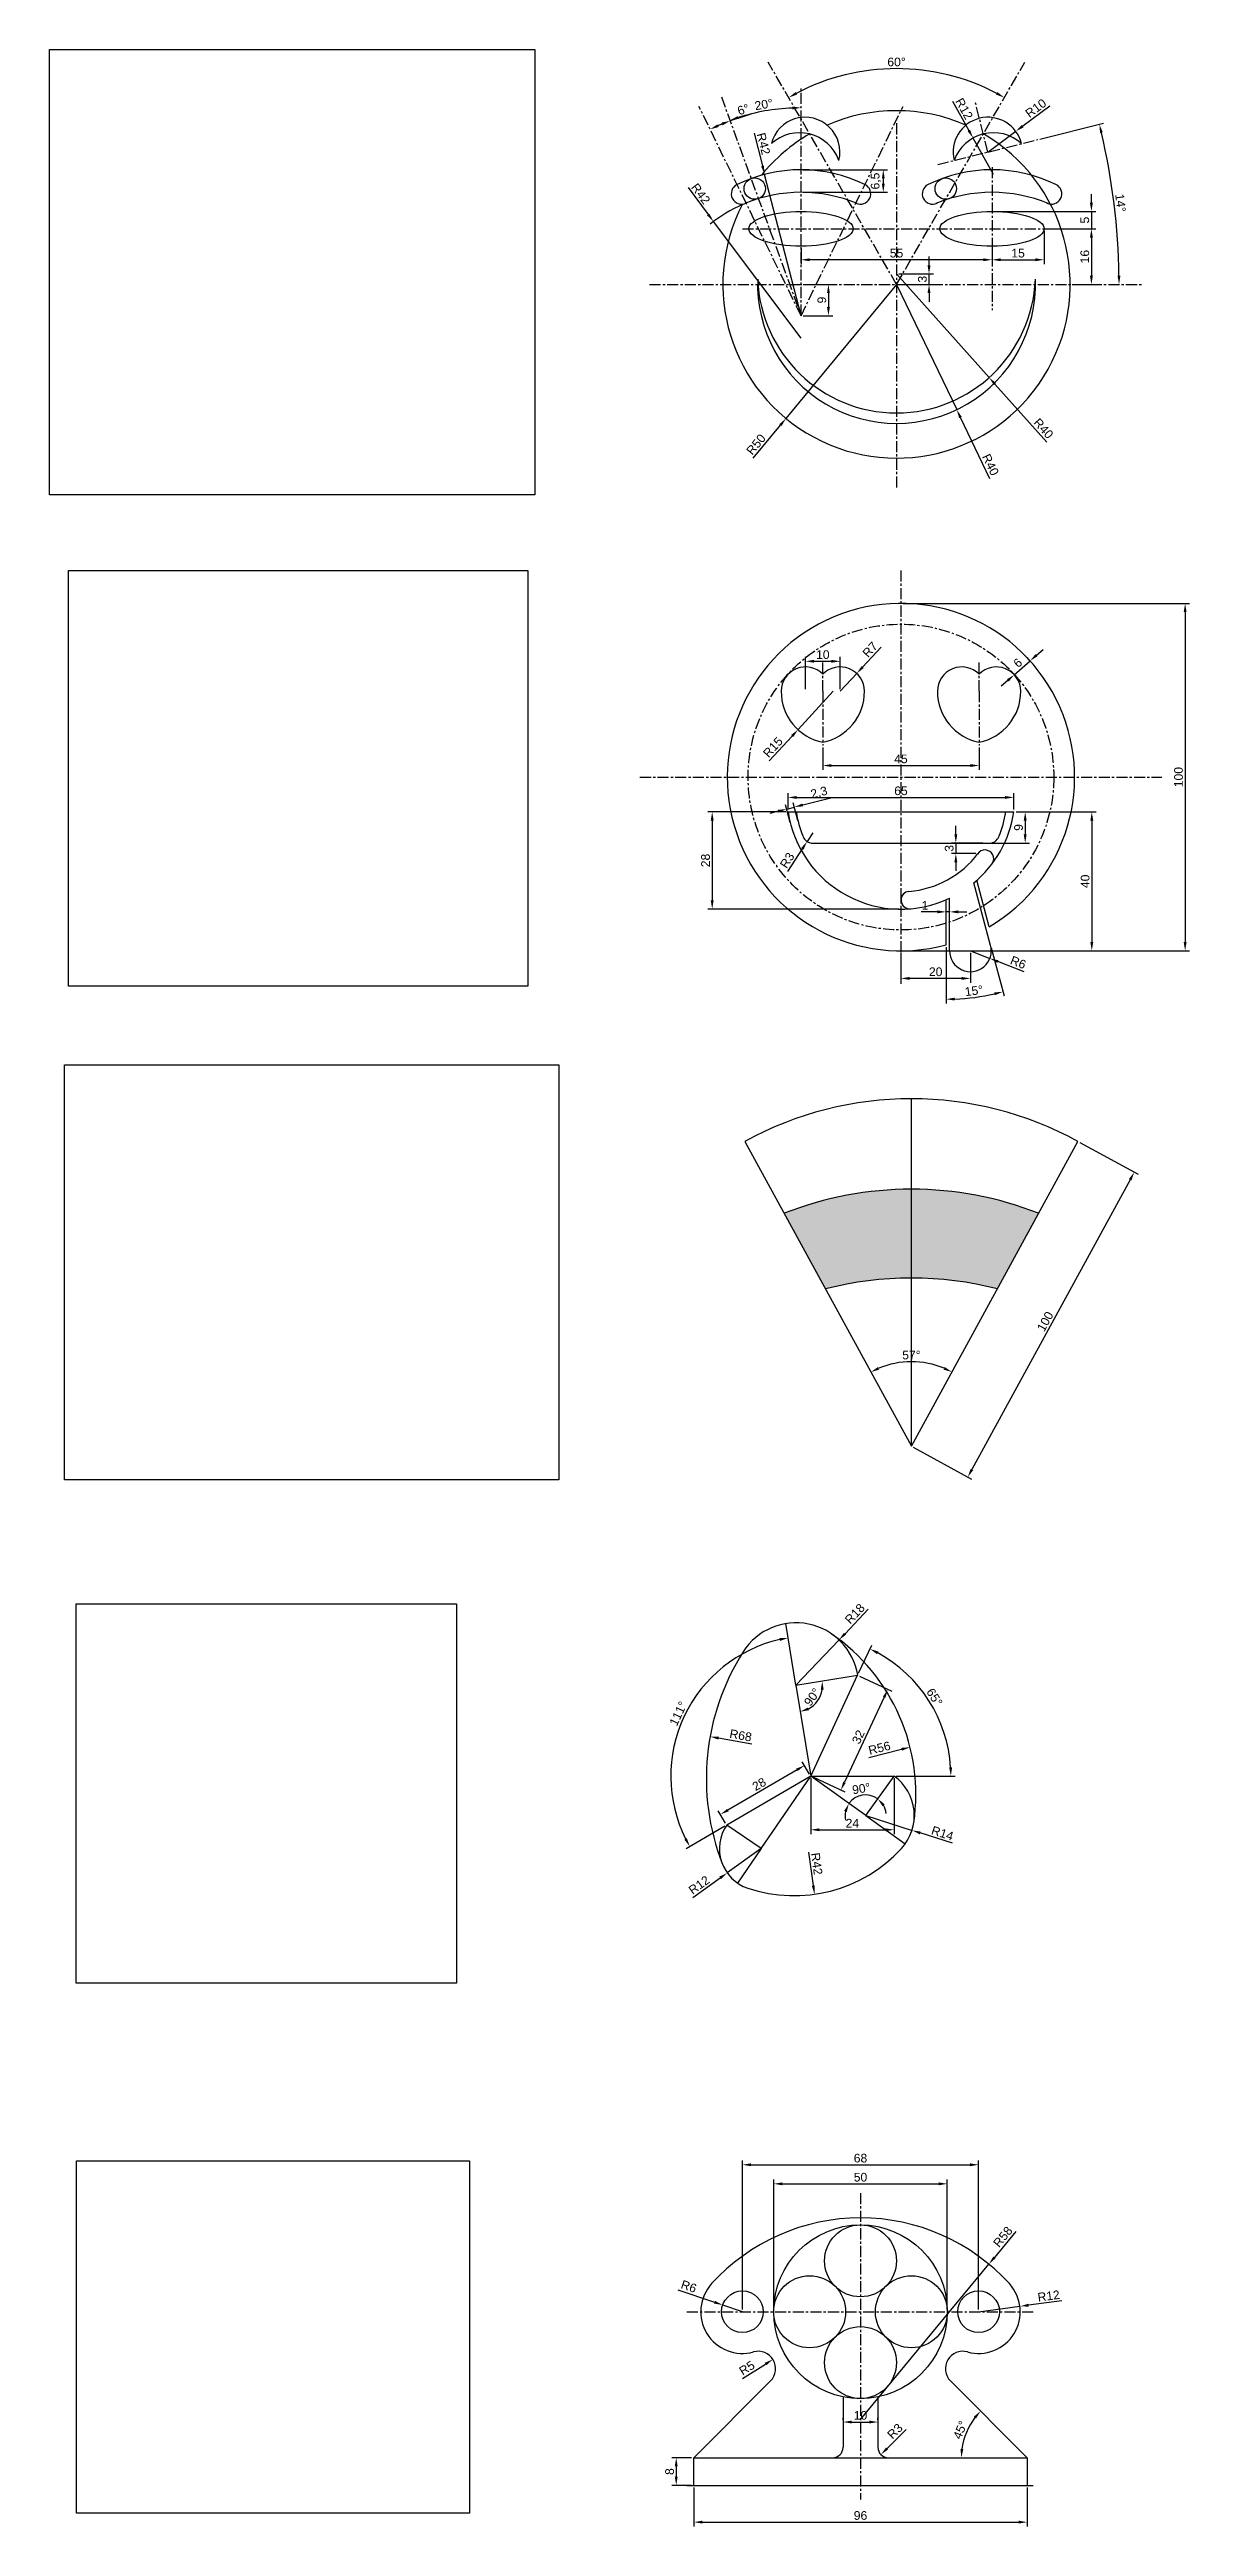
# Model space of a CAD drawing. Header units: millimetres. Extents: x 4 to 856, y 8 to 2347.
# Drawn here: x 12 to 340, y 1634 to 2347 of the extents above; entities that cross this region are included whole.
import ezdxf

# ---------------------------------------------------------------- set-up
doc = ezdxf.new("R2010")
doc.units = ezdxf.units.MM
doc.header["$LTSCALE"] = 0.5
doc.header["$PDSIZE"] = -10
doc.linetypes.add('CENTER', pattern=[50.8, 31.75, -6.35, 6.35, -6.35])
doc.layers.add('中心线', color=1, linetype='CENTER')
doc.layers.add('尺寸线', color=5, linetype='Continuous')
doc.layers.add('可见的轮廓线', color=3, linetype='Continuous', lineweight=30)
doc.styles.get("Standard").update_dxf_attribs({"font": 'arial.ttf'})
doc.dimstyles.new('ISO-25', dxfattribs={"dimtxt": 2.5, "dimasz": 2.5, "dimexe": 1.25, "dimexo": 0.625, "dimtad": 1, "dimdec": 1, "dimtxsty": 'Standard', "dimcen": 2.5, "dimadec": 0, "dimazin": 0, "dimtfac": 1, "dimtdec": 1, "dimtmove": 0, "dimatfit": 3, "dimfxl": 1, "dimarcsym": 0})
picture_1 = doc.add_image_def('image9.jpeg', size_in_pixel=(423, 379))
picture_2 = doc.add_image_def('image10.jpg', size_in_pixel=(608, 606))
picture_3 = doc.add_image_def('image11.jpg', size_in_pixel=(841, 706))
picture_4 = doc.add_image_def('image12.png', size_in_pixel=(892, 807))
picture_5 = doc.add_image_def('image13.png', size_in_pixel=(543, 498))

msp = doc.modelspace()

# ---------------------------------------------------------------- blocks, each defined once
blk = doc.blocks.new('*D149')
at = {"layer": 'Defpoints', "color": 0, "ltscale": 0.2, "transparency": 16777216}
for p in [(279.37, 1738.2), (211.37, 1695.9), (279.37, 1695.9)]:
    blk.add_point(p, dxfattribs=at)
at = {"layer": '尺寸线', "color": 0, "lineweight": -2, "ltscale": 0.2, "transparency": 16777216}
for p, q in [((211.37, 1696.53), (211.37, 1739.45)), ((279.37, 1696.53), (279.37, 1739.45)), ((213.87, 1738.2), (276.87, 1738.2))]:
    blk.add_line(p, q, dxfattribs=at)
at = {"layer": '尺寸线', "color": 0, "ltscale": 0.2, "transparency": 16777216}
for points in [[(213.87, 1738.61), (213.87, 1737.78), (211.37, 1738.2)], [(276.87, 1738.61), (276.87, 1737.78), (279.37, 1738.2)]]:
    blk.add_solid(points, dxfattribs=at)
at = {"layer": '尺寸线', "color": 0, "ltscale": 0.2, "transparency": 16777216, "insert": (245.37, 1740.1), "char_height": 2.5, "attachment_point": 5}
blk.add_mtext('68', dxfattribs=at)
blk = doc.blocks.new('*D150')
at = {"layer": 'Defpoints', "color": 0, "ltscale": 0.2, "transparency": 16777216}
for p in [(270.37, 1732.71), (220.37, 1695.9), (270.37, 1695.9)]:
    blk.add_point(p, dxfattribs=at)
at = {"layer": '尺寸线', "color": 0, "lineweight": -2, "ltscale": 0.2, "transparency": 16777216}
for p, q in [((220.37, 1696.53), (220.37, 1733.96)), ((222.87, 1732.71), (267.87, 1732.71)), ((270.37, 1696.53), (270.37, 1733.96))]:
    blk.add_line(p, q, dxfattribs=at)
at = {"layer": '尺寸线', "color": 0, "ltscale": 0.2, "transparency": 16777216}
for points in [[(222.87, 1733.13), (222.87, 1732.3), (220.37, 1732.71)], [(267.87, 1733.13), (267.87, 1732.3), (270.37, 1732.71)]]:
    blk.add_solid(points, dxfattribs=at)
at = {"layer": '尺寸线', "color": 0, "ltscale": 0.2, "transparency": 16777216, "insert": (245.37, 1734.61), "char_height": 2.5, "attachment_point": 5}
blk.add_mtext('50', dxfattribs=at)
blk = doc.blocks.new('*D151')
at = {"layer": 'Defpoints', "color": 0, "ltscale": 0.2, "transparency": 16777216}
for p in [(197.37, 1645.9), (293.37, 1645.9), (293.37, 1635.35)]:
    blk.add_point(p, dxfattribs=at)
at = {"layer": '尺寸线', "color": 0, "lineweight": -2, "ltscale": 0.2, "transparency": 16777216}
for p, q in [((197.37, 1645.28), (197.37, 1634.1)), ((293.37, 1645.28), (293.37, 1634.1)), ((199.87, 1635.35), (290.87, 1635.35))]:
    blk.add_line(p, q, dxfattribs=at)
at = {"layer": '尺寸线', "color": 0, "ltscale": 0.2, "transparency": 16777216}
for points in [[(199.87, 1635.77), (199.87, 1634.94), (197.37, 1635.35)], [(290.87, 1635.77), (290.87, 1634.94), (293.37, 1635.35)]]:
    blk.add_solid(points, dxfattribs=at)
at = {"layer": '尺寸线', "color": 0, "ltscale": 0.2, "transparency": 16777216, "insert": (245.37, 1637.25), "char_height": 2.5, "attachment_point": 5}
blk.add_mtext('96', dxfattribs=at)
blk = doc.blocks.new('*D152')
at = {"layer": 'Defpoints', "color": 0, "ltscale": 0.2, "transparency": 16777216}
for p in [(197.37, 1653.9), (192.31, 1645.9), (197.37, 1645.9)]:
    blk.add_point(p, dxfattribs=at)
at = {"layer": '尺寸线', "color": 0, "lineweight": -2, "ltscale": 0.2, "transparency": 16777216}
for p, q in [((196.75, 1653.9), (191.06, 1653.9)), ((192.31, 1651.4), (192.31, 1648.4)), ((196.75, 1645.9), (191.06, 1645.9))]:
    blk.add_line(p, q, dxfattribs=at)
at = {"layer": '尺寸线', "color": 0, "ltscale": 0.2, "transparency": 16777216}
for points in [[(191.9, 1651.4), (192.73, 1651.4), (192.31, 1653.9)], [(191.9, 1648.4), (192.73, 1648.4), (192.31, 1645.9)]]:
    blk.add_solid(points, dxfattribs=at)
at = {"layer": '尺寸线', "color": 0, "ltscale": 0.2, "transparency": 16777216, "insert": (190.41, 1649.9), "char_height": 2.5, "attachment_point": 5, "rotation": 90}
blk.add_mtext('8', dxfattribs=at)
blk = doc.blocks.new('*D153')
at = {"layer": 'Defpoints', "color": 0, "ltscale": 0.2, "transparency": 16777216}
for p in [(240.37, 1664.15), (250.37, 1664.15), (250.37, 1664.15)]:
    blk.add_point(p, dxfattribs=at)
at = {"layer": '尺寸线', "color": 0, "lineweight": -2, "ltscale": 0.2, "transparency": 16777216}
for p, q in [((240.37, 1664.78), (240.37, 1665.4)), ((242.87, 1664.15), (247.87, 1664.15)), ((250.37, 1664.78), (250.37, 1665.4))]:
    blk.add_line(p, q, dxfattribs=at)
at = {"layer": '尺寸线', "color": 0, "ltscale": 0.2, "transparency": 16777216}
for points in [[(242.87, 1664.57), (242.87, 1663.74), (240.37, 1664.15)], [(247.87, 1664.57), (247.87, 1663.74), (250.37, 1664.15)]]:
    blk.add_solid(points, dxfattribs=at)
at = {"layer": '尺寸线', "color": 0, "ltscale": 0.2, "transparency": 16777216, "insert": (245.37, 1666.06), "char_height": 2.5, "attachment_point": 5}
blk.add_mtext('10', dxfattribs=at)
blk = doc.blocks.new('*D154')
at = {"layer": 'Defpoints', "color": 0, "ltscale": 0.2, "transparency": 16777216}
for p in [(205.69, 1697.84), (211.37, 1695.9)]:
    blk.add_point(p, dxfattribs=at)
at = {"layer": '尺寸线', "color": 0, "lineweight": -2, "ltscale": 0.2, "transparency": 16777216}
for p, q in [((192.82, 1702.23), (203.33, 1698.65)), ((211.37, 1695.9), (205.69, 1697.84))]:
    blk.add_line(p, q, dxfattribs=at)
at = {"layer": '尺寸线', "color": 0, "ltscale": 0.2, "transparency": 16777216}
blk.add_solid([(203.46, 1699.04), (203.19, 1698.25), (205.69, 1697.84)], dxfattribs=at)
at = {"layer": '尺寸线', "color": 0, "ltscale": 0.2, "transparency": 16777216, "insert": (195.93, 1703.18), "char_height": 2.5, "attachment_point": 5, "rotation": 341.16863}
blk.add_mtext('R6', dxfattribs=at)
blk = doc.blocks.new('*D155')
at = {"layer": 'Defpoints', "color": 0, "ltscale": 0.2, "transparency": 16777216}
for p in [(291.27, 1697.46), (279.37, 1695.9)]:
    blk.add_point(p, dxfattribs=at)
at = {"layer": '尺寸线', "color": 0, "lineweight": -2, "ltscale": 0.2, "transparency": 16777216}
for p, q in [((279.37, 1695.9), (291.27, 1697.46)), ((303.36, 1699.05), (293.75, 1697.79))]:
    blk.add_line(p, q, dxfattribs=at)
at = {"layer": '尺寸线', "color": 0, "ltscale": 0.2, "transparency": 16777216}
blk.add_solid([(293.69, 1698.2), (293.8, 1697.38), (291.27, 1697.46)], dxfattribs=at)
at = {"layer": '尺寸线', "color": 0, "ltscale": 0.2, "transparency": 16777216, "insert": (299.55, 1700.45), "char_height": 2.5, "attachment_point": 5, "rotation": 7.48085}
blk.add_mtext('R12', dxfattribs=at)
blk = doc.blocks.new('*D156')
at = {"layer": 'Defpoints', "color": 0, "ltscale": 0.2, "transparency": 16777216}
for p in [(282.34, 1709.61), (245.37, 1664.92)]:
    blk.add_point(p, dxfattribs=at)
at = {"layer": '尺寸线', "color": 0, "lineweight": -2, "ltscale": 0.2, "transparency": 16777216}
for p, q in [((290.13, 1719.04), (283.93, 1711.54)), ((245.37, 1664.92), (282.34, 1709.61))]:
    blk.add_line(p, q, dxfattribs=at)
at = {"layer": '尺寸线', "color": 0, "ltscale": 0.2, "transparency": 16777216}
blk.add_solid([(283.61, 1711.8), (284.25, 1711.27), (282.34, 1709.61)], dxfattribs=at)
at = {"layer": '尺寸线', "color": 0, "ltscale": 0.2, "transparency": 16777216, "insert": (286.36, 1717.46), "char_height": 2.5, "attachment_point": 5, "rotation": 50.40645}
blk.add_mtext('R58', dxfattribs=at)
blk = doc.blocks.new('*D157')
at = {"layer": 'Defpoints', "color": 0, "ltscale": 0.2, "transparency": 16777216}
for p in [(215.92, 1679.52), (220.15, 1682.19)]:
    blk.add_point(p, dxfattribs=at)
at = {"layer": '尺寸线', "color": 0, "lineweight": -2, "ltscale": 0.2, "transparency": 16777216}
blk.add_line((211.44, 1676.69), (218.04, 1680.86), dxfattribs=at)
at = {"layer": '尺寸线', "color": 0, "ltscale": 0.2, "transparency": 16777216}
blk.add_solid([(217.81, 1681.21), (218.26, 1680.5), (220.15, 1682.19)], dxfattribs=at)
at = {"layer": '尺寸线', "color": 0, "ltscale": 0.2, "transparency": 16777216, "insert": (212.67, 1679.71), "char_height": 2.5, "attachment_point": 5, "rotation": 32.23154}
blk.add_mtext('R5', dxfattribs=at)
blk = doc.blocks.new('*D158')
at = {"layer": 'Defpoints', "color": 0, "ltscale": 0.2, "transparency": 16777216}
for p in [(251.25, 1654.78), (253.37, 1656.9)]:
    blk.add_point(p, dxfattribs=at)
at = {"layer": '尺寸线', "color": 0, "lineweight": -2, "ltscale": 0.2, "transparency": 16777216}
blk.add_line((258.52, 1662.05), (253.02, 1656.55), dxfattribs=at)
at = {"layer": '尺寸线', "color": 0, "ltscale": 0.2, "transparency": 16777216}
blk.add_solid([(252.72, 1656.84), (253.31, 1656.25), (251.25, 1654.78)], dxfattribs=at)
at = {"layer": '尺寸线', "color": 0, "ltscale": 0.2, "transparency": 16777216, "insert": (255.31, 1661.53), "char_height": 2.5, "attachment_point": 5, "rotation": 45}
blk.add_mtext('R3', dxfattribs=at)
blk = doc.blocks.new('*D159')
at = {"layer": 'Defpoints', "color": 0, "ltscale": 0.2, "transparency": 16777216}
for p in [(271.29, 1675.99), (276.94, 1663.39), (253.37, 1653.9), (293.37, 1653.9), (293.37, 1653.9)]:
    blk.add_point(p, dxfattribs=at)
at = {"layer": '尺寸线', "color": 0, "lineweight": -2, "ltscale": 0.2, "transparency": 16777216}
blk.add_arc((293.37, 1653.9), 18.97, 142.55551, 172.44449, dxfattribs=at)
at = {"layer": '尺寸线', "color": 0, "ltscale": 0.2, "transparency": 16777216}
for points in [[(278, 1665.71), (278.62, 1665.16), (279.96, 1667.32)], [(274.98, 1656.37), (274.15, 1656.42), (274.4, 1653.9)]]:
    blk.add_solid(points, dxfattribs=at)
at = {"layer": '尺寸线', "color": 0, "ltscale": 0.2, "transparency": 16777216, "insert": (274.09, 1661.89), "char_height": 2.5, "attachment_point": 5, "rotation": 67.5}
blk.add_mtext('45°', dxfattribs=at)
blk = doc.blocks.new('*D161')
at = {"layer": 'Defpoints', "color": 0, "ltscale": 0.2, "transparency": 16777216}
for p in [(231.03, 1850.07), (255.03, 1850.07), (255.03, 1834.62)]:
    blk.add_point(p, dxfattribs=at)
at = {"layer": '尺寸线', "color": 0, "lineweight": -2, "ltscale": 0.2, "transparency": 16777216}
for p, q in [((231.03, 1849.45), (231.03, 1833.37)), ((255.03, 1849.45), (255.03, 1833.37)), ((233.53, 1834.62), (252.53, 1834.62))]:
    blk.add_line(p, q, dxfattribs=at)
at = {"layer": '尺寸线', "color": 0, "ltscale": 0.2, "transparency": 16777216}
for points in [[(233.53, 1835.03), (233.53, 1834.2), (231.03, 1834.62)], [(252.53, 1835.03), (252.53, 1834.2), (255.03, 1834.62)]]:
    blk.add_solid(points, dxfattribs=at)
at = {"layer": '尺寸线', "color": 0, "ltscale": 0.2, "transparency": 16777216, "insert": (243.03, 1836.5), "char_height": 2.5, "attachment_point": 5}
blk.add_mtext('24', dxfattribs=at)
blk = doc.blocks.new('*D162')
at = {"layer": 'Defpoints', "color": 0, "ltscale": 0.2, "transparency": 16777216}
for p in [(244.55, 1879.07), (231.03, 1850.07), (239.71, 1846.02)]:
    blk.add_point(p, dxfattribs=at)
at = {"layer": '尺寸线', "color": 0, "lineweight": -2, "ltscale": 0.2, "transparency": 16777216}
for p, q in [((245.12, 1878.81), (254.37, 1874.5)), ((252.18, 1872.76), (240.77, 1848.29)), ((231.6, 1849.81), (240.84, 1845.49))]:
    blk.add_line(p, q, dxfattribs=at)
at = {"layer": '尺寸线', "color": 0, "ltscale": 0.2, "transparency": 16777216}
for points in [[(251.8, 1872.93), (252.55, 1872.58), (253.23, 1875.02)], [(240.39, 1848.46), (241.14, 1848.11), (239.71, 1846.02)]]:
    blk.add_solid(points, dxfattribs=at)
at = {"layer": '尺寸线', "color": 0, "ltscale": 0.2, "transparency": 16777216, "insert": (244.75, 1861.33), "char_height": 2.5, "attachment_point": 5, "rotation": 65}
blk.add_mtext('32', dxfattribs=at)
blk = doc.blocks.new('*D163')
at = {"layer": 'Defpoints', "color": 0, "ltscale": 0.2, "transparency": 16777216}
for p in [(231.03, 1850.07), (205.05, 1839.03), (206.84, 1835.97)]:
    blk.add_point(p, dxfattribs=at)
at = {"layer": '尺寸线', "color": 0, "lineweight": -2, "ltscale": 0.2, "transparency": 16777216}
for p, q in [((230.71, 1850.61), (228.62, 1854.21)), ((227.09, 1851.87), (207.21, 1840.29)), ((206.52, 1836.51), (204.42, 1840.11))]:
    blk.add_line(p, q, dxfattribs=at)
at = {"layer": '尺寸线', "color": 0, "ltscale": 0.2, "transparency": 16777216}
for points in [[(226.88, 1852.23), (227.3, 1851.51), (229.25, 1853.13)], [(207, 1840.65), (207.42, 1839.93), (205.05, 1839.03)]]:
    blk.add_solid(points, dxfattribs=at)
at = {"layer": '尺寸线', "color": 0, "ltscale": 0.2, "transparency": 16777216, "insert": (216.19, 1847.72), "char_height": 2.5, "attachment_point": 5, "rotation": 30.22887}
blk.add_mtext('28', dxfattribs=at)
blk = doc.blocks.new('*D164')
at = {"layer": 'Defpoints', "color": 0, "ltscale": 0.2, "transparency": 16777216}
for p in [(202.06, 1861.43), (268.98, 1849.36)]:
    blk.add_point(p, dxfattribs=at)
at = {"layer": '尺寸线', "color": 0, "lineweight": -2, "ltscale": 0.2, "transparency": 16777216}
blk.add_line((214.1, 1859.26), (204.52, 1860.99), dxfattribs=at)
at = {"layer": '尺寸线', "color": 0, "ltscale": 0.2, "transparency": 16777216}
blk.add_solid([(204.6, 1861.4), (204.45, 1860.58), (202.06, 1861.43)], dxfattribs=at)
at = {"layer": '尺寸线', "color": 0, "ltscale": 0.2, "transparency": 16777216, "insert": (210.88, 1861.77), "char_height": 2.5, "attachment_point": 5, "rotation": 349.77652}
blk.add_mtext('R68', dxfattribs=at)
blk = doc.blocks.new('*D165')
at = {"layer": 'Defpoints', "color": 0, "ltscale": 0.2, "transparency": 16777216}
for p in [(239.18, 1889.23), (226.79, 1876.19)]:
    blk.add_point(p, dxfattribs=at)
at = {"layer": '尺寸线', "color": 0, "lineweight": -2, "ltscale": 0.2, "transparency": 16777216}
for p, q in [((247.61, 1898.1), (240.91, 1891.05)), ((226.79, 1876.19), (239.18, 1889.23))]:
    blk.add_line(p, q, dxfattribs=at)
at = {"layer": '尺寸线', "color": 0, "ltscale": 0.2, "transparency": 16777216}
blk.add_solid([(240.6, 1891.33), (241.21, 1890.76), (239.18, 1889.23)], dxfattribs=at)
at = {"layer": '尺寸线', "color": 0, "ltscale": 0.2, "transparency": 16777216, "insert": (243.74, 1896.79), "char_height": 2.5, "attachment_point": 5, "rotation": 46.46567}
blk.add_mtext('R18', dxfattribs=at)
blk = doc.blocks.new('*D166')
at = {"layer": 'Defpoints', "color": 0, "ltscale": 0.2, "transparency": 16777216}
for p in [(259.65, 1858.38), (205.31, 1844.83)]:
    blk.add_point(p, dxfattribs=at)
at = {"layer": '尺寸线', "color": 0, "lineweight": -2, "ltscale": 0.2, "transparency": 16777216}
blk.add_line((247.79, 1855.43), (257.22, 1857.78), dxfattribs=at)
at = {"layer": '尺寸线', "color": 0, "ltscale": 0.2, "transparency": 16777216}
blk.add_solid([(257.12, 1858.18), (257.32, 1857.37), (259.65, 1858.38)], dxfattribs=at)
at = {"layer": '尺寸线', "color": 0, "ltscale": 0.2, "transparency": 16777216, "insert": (250.83, 1858.14), "char_height": 2.5, "attachment_point": 5, "rotation": 14.00072}
blk.add_mtext('R56', dxfattribs=at)
blk = doc.blocks.new('*D167')
at = {"layer": 'Defpoints', "color": 0, "ltscale": 0.2, "transparency": 16777216}
for p in [(246.86, 1838.7), (260.2, 1834.45)]:
    blk.add_point(p, dxfattribs=at)
at = {"layer": '尺寸线', "color": 0, "lineweight": -2, "ltscale": 0.2, "transparency": 16777216}
for p, q in [((246.86, 1838.7), (260.2, 1834.45)), ((271.84, 1830.74), (262.58, 1833.69))]:
    blk.add_line(p, q, dxfattribs=at)
at = {"layer": '尺寸线', "color": 0, "ltscale": 0.2, "transparency": 16777216}
blk.add_solid([(262.71, 1834.08), (262.46, 1833.29), (260.2, 1834.45)], dxfattribs=at)
at = {"layer": '尺寸线', "color": 0, "ltscale": 0.2, "transparency": 16777216, "insert": (268.97, 1833.62), "char_height": 2.5, "attachment_point": 5, "rotation": 342.31937}
blk.add_mtext('R14', dxfattribs=at)
blk = doc.blocks.new('*D168')
at = {"layer": 'Defpoints', "color": 0, "ltscale": 0.2, "transparency": 16777216}
for p in [(226.25, 1857.65), (232.12, 1816.06)]:
    blk.add_point(p, dxfattribs=at)
at = {"layer": '尺寸线', "color": 0, "lineweight": -2, "ltscale": 0.2, "transparency": 16777216}
blk.add_line((230.41, 1828.14), (231.77, 1818.54), dxfattribs=at)
at = {"layer": '尺寸线', "color": 0, "ltscale": 0.2, "transparency": 16777216}
blk.add_solid([(232.18, 1818.59), (231.36, 1818.48), (232.12, 1816.06)], dxfattribs=at)
at = {"layer": '尺寸线', "color": 0, "ltscale": 0.2, "transparency": 16777216, "insert": (232.78, 1824.84), "char_height": 2.5, "attachment_point": 5, "rotation": 278.03169}
blk.add_mtext('R42', dxfattribs=at)
blk = doc.blocks.new('*D169')
at = {"layer": 'Defpoints', "color": 0, "ltscale": 0.2, "transparency": 16777216}
for p in [(216.74, 1829.19), (206.98, 1822.21)]:
    blk.add_point(p, dxfattribs=at)
at = {"layer": '尺寸线', "color": 0, "lineweight": -2, "ltscale": 0.2, "transparency": 16777216}
for p, q in [((216.74, 1829.19), (206.98, 1822.21)), ((197.07, 1815.1), (204.95, 1820.75))]:
    blk.add_line(p, q, dxfattribs=at)
at = {"layer": '尺寸线', "color": 0, "ltscale": 0.2, "transparency": 16777216}
blk.add_solid([(204.71, 1821.09), (205.19, 1820.41), (206.98, 1822.21)], dxfattribs=at)
at = {"layer": '尺寸线', "color": 0, "ltscale": 0.2, "transparency": 16777216, "insert": (198.9, 1818.73), "char_height": 2.5, "attachment_point": 5, "rotation": 35.62022}
blk.add_mtext('R12', dxfattribs=at)
blk = doc.blocks.new('*D170')
at = {"layer": 'Defpoints', "color": 0, "ltscale": 0.2, "transparency": 16777216}
for p in [(223.9, 1893.95), (201.94, 1877.94), (226.79, 1876.19), (231.03, 1850.07), (206.84, 1835.97)]:
    blk.add_point(p, dxfattribs=at)
at = {"layer": '尺寸线', "color": 0, "lineweight": -2, "ltscale": 0.2, "transparency": 16777216}
blk.add_line((206.3, 1835.66), (195.14, 1829.16), dxfattribs=at)
blk.add_arc((231.03, 1850.07), 40.29, 102.78456, 206.67318, dxfattribs=at)
at = {"layer": '尺寸线', "color": 0, "ltscale": 0.2, "transparency": 16777216}
for points in [[(222.03, 1889.77), (222.19, 1888.95), (224.57, 1889.84)], [(195.39, 1832.18), (194.66, 1831.79), (196.22, 1829.79)]]:
    blk.add_solid(points, dxfattribs=at)
at = {"layer": '尺寸线', "color": 0, "ltscale": 0.2, "transparency": 16777216, "insert": (192.89, 1868.07), "char_height": 2.5, "attachment_point": 5, "rotation": 64.72887}
blk.add_mtext('111°', dxfattribs=at)
blk = doc.blocks.new('*D171')
at = {"layer": 'Defpoints', "color": 0, "ltscale": 0.2, "transparency": 16777216}
for p in [(244.55, 1879.07), (268.55, 1864.97), (231.03, 1850.07), (231.03, 1850.07), (255.03, 1850.07)]:
    blk.add_point(p, dxfattribs=at)
at = {"layer": '尺寸线', "color": 0, "lineweight": -2, "ltscale": 0.2, "transparency": 16777216}
for p, q in [((244.82, 1879.64), (248.62, 1887.79)), ((255.65, 1850.07), (272.65, 1850.07))]:
    blk.add_line(p, q, dxfattribs=at)
blk.add_arc((231.03, 1850.07), 40.37, 3.54876, 61.45124, dxfattribs=at)
at = {"layer": '尺寸线', "color": 0, "ltscale": 0.2, "transparency": 16777216}
for points in [[(250.13, 1885.16), (250.51, 1885.9), (248.09, 1886.66)], [(271.74, 1852.58), (270.91, 1852.56), (271.4, 1850.07)]]:
    blk.add_solid(points, dxfattribs=at)
at = {"layer": '尺寸线', "color": 0, "ltscale": 0.2, "transparency": 16777216, "insert": (266.68, 1872.78), "char_height": 2.5, "attachment_point": 5, "rotation": 302.5}
blk.add_mtext('65°', dxfattribs=at)
blk = doc.blocks.new('*D172')
at = {"layer": 'Defpoints', "color": 0, "ltscale": 0.2, "transparency": 16777216}
for p in [(226.79, 1876.19), (226.79, 1876.19), (244.55, 1879.07), (231.64, 1870.24), (231.03, 1850.07)]:
    blk.add_point(p, dxfattribs=at)
at = {"layer": '尺寸线', "color": 0, "lineweight": -2, "ltscale": 0.2, "transparency": 16777216}
blk.add_arc((226.79, 1876.19), 7.67, 297.98637, 350.47136, dxfattribs=at)
at = {"layer": '尺寸线', "color": 0, "ltscale": 0.2, "transparency": 16777216}
for points in [[(233.93, 1874.92), (234.77, 1874.91), (234.36, 1877.42)], [(230.52, 1869.02), (230.25, 1869.81), (228.02, 1868.61)]]:
    blk.add_solid(points, dxfattribs=at)
at = {"layer": '尺寸线', "color": 0, "ltscale": 0.2, "transparency": 16777216, "insert": (231.47, 1872.81), "char_height": 2.5, "attachment_point": 5, "rotation": 54.22887}
blk.add_mtext('90°', dxfattribs=at)
blk = doc.blocks.new('*D173')
at = {"layer": 'Defpoints', "color": 0, "ltscale": 0.2, "transparency": 16777216}
for p in [(231.03, 1850.07), (255.03, 1850.07), (247.45, 1844.62), (246.86, 1838.7), (246.86, 1838.7)]:
    blk.add_point(p, dxfattribs=at)
at = {"layer": '尺寸线', "color": 0, "lineweight": -2, "ltscale": 0.2, "transparency": 16777216}
for start, end in [(168.55538, 192.7961), (54.31467, 144.31467), (5.83323, 30.07395)]:
    blk.add_arc((246.86, 1838.7), 5.95, start, end, dxfattribs=at)
at = {"layer": '尺寸线', "color": 0, "ltscale": 0.2, "transparency": 16777216}
for points in [[(240.65, 1840.05), (241.41, 1839.71), (242.03, 1842.17)], [(251.71, 1841.4), (252.32, 1841.96), (250.34, 1843.53)]]:
    blk.add_solid(points, dxfattribs=at)
at = {"layer": '尺寸线', "color": 0, "ltscale": 0.2, "transparency": 16777216, "insert": (245.59, 1846.45), "char_height": 2.5, "attachment_point": 5, "rotation": 9.31467}
blk.add_mtext('90°', dxfattribs=at)
blk = doc.blocks.new('*D174')
at = {"layer": 'Defpoints', "color": 0, "ltscale": 0.2, "transparency": 16777216}
for p in [(234.52, 2146.71), (279.52, 2146.71), (279.52, 2140.91)]:
    blk.add_point(p, dxfattribs=at)
at = {"layer": '尺寸线', "color": 0, "lineweight": -2, "ltscale": 0.2, "transparency": 16777216}
for p, q in [((234.52, 2146.08), (234.52, 2139.66)), ((279.52, 2146.08), (279.52, 2139.66)), ((237.02, 2140.91), (277.02, 2140.91))]:
    blk.add_line(p, q, dxfattribs=at)
at = {"layer": '尺寸线', "color": 0, "ltscale": 0.2, "transparency": 16777216}
for points in [[(237.02, 2141.33), (237.02, 2140.5), (234.52, 2140.91)], [(277.02, 2141.33), (277.02, 2140.5), (279.52, 2140.91)]]:
    blk.add_solid(points, dxfattribs=at)
at = {"layer": '尺寸线', "color": 0, "ltscale": 0.2, "transparency": 16777216, "insert": (257.02, 2142.81), "char_height": 2.5, "attachment_point": 5}
blk.add_mtext('45', dxfattribs=at)
blk = doc.blocks.new('*D175')
at = {"layer": 'Defpoints', "color": 0, "ltscale": 0.2, "transparency": 16777216}
for p in [(289.52, 2131.73), (224.52, 2127.58), (289.52, 2127.58)]:
    blk.add_point(p, dxfattribs=at)
at = {"layer": '尺寸线', "color": 0, "lineweight": -2, "ltscale": 0.2, "transparency": 16777216}
for p, q in [((224.52, 2128.21), (224.52, 2132.98)), ((227.02, 2131.73), (287.02, 2131.73)), ((289.52, 2128.21), (289.52, 2132.98))]:
    blk.add_line(p, q, dxfattribs=at)
at = {"layer": '尺寸线', "color": 0, "ltscale": 0.2, "transparency": 16777216}
for points in [[(227.02, 2132.14), (227.02, 2131.31), (224.52, 2131.73)], [(287.02, 2132.14), (287.02, 2131.31), (289.52, 2131.73)]]:
    blk.add_solid(points, dxfattribs=at)
at = {"layer": '尺寸线', "color": 0, "ltscale": 0.2, "transparency": 16777216, "insert": (257.02, 2133.63), "char_height": 2.5, "attachment_point": 5}
blk.add_mtext('65', dxfattribs=at)
blk = doc.blocks.new('*D176')
at = {"layer": 'Defpoints', "color": 0, "ltscale": 0.2, "transparency": 16777216}
for p in [(289.52, 2127.58), (257.02, 2087.58), (311.96, 2087.58)]:
    blk.add_point(p, dxfattribs=at)
at = {"layer": '尺寸线', "color": 0, "lineweight": -2, "ltscale": 0.2, "transparency": 16777216}
for p, q in [((290.15, 2127.58), (313.21, 2127.58)), ((311.96, 2125.08), (311.96, 2090.08)), ((257.65, 2087.58), (313.21, 2087.58))]:
    blk.add_line(p, q, dxfattribs=at)
at = {"layer": '尺寸线', "color": 0, "ltscale": 0.2, "transparency": 16777216}
for points in [[(311.55, 2125.08), (312.38, 2125.08), (311.96, 2127.58)], [(311.55, 2090.08), (312.38, 2090.08), (311.96, 2087.58)]]:
    blk.add_solid(points, dxfattribs=at)
at = {"layer": '尺寸线', "color": 0, "ltscale": 0.2, "transparency": 16777216, "insert": (310.06, 2107.58), "char_height": 2.5, "attachment_point": 5, "rotation": 90}
blk.add_mtext('40', dxfattribs=at)
blk = doc.blocks.new('*D177')
at = {"layer": 'Defpoints', "color": 0, "ltscale": 0.2, "transparency": 16777216}
for p in [(257.02, 2187.58), (257.02, 2087.58), (338.84, 2087.58)]:
    blk.add_point(p, dxfattribs=at)
at = {"layer": '尺寸线', "color": 0, "lineweight": -2, "ltscale": 0.2, "transparency": 16777216}
for p, q in [((257.65, 2187.58), (340.09, 2187.58)), ((338.84, 2185.08), (338.84, 2090.08)), ((257.65, 2087.58), (340.09, 2087.58))]:
    blk.add_line(p, q, dxfattribs=at)
at = {"layer": '尺寸线', "color": 0, "ltscale": 0.2, "transparency": 16777216}
for points in [[(338.43, 2185.08), (339.26, 2185.08), (338.84, 2187.58)], [(338.43, 2090.08), (339.26, 2090.08), (338.84, 2087.58)]]:
    blk.add_solid(points, dxfattribs=at)
at = {"layer": '尺寸线', "color": 0, "ltscale": 0.2, "transparency": 16777216, "insert": (336.94, 2137.58), "char_height": 2.5, "attachment_point": 5, "rotation": 90}
blk.add_mtext('100', dxfattribs=at)
blk = doc.blocks.new('*D178')
at = {"layer": 'Defpoints', "color": 0, "ltscale": 0.2, "transparency": 16777216}
for p in [(224.52, 2127.58), (202.67, 2099.58), (257.02, 2099.58)]:
    blk.add_point(p, dxfattribs=at)
at = {"layer": '尺寸线', "color": 0, "lineweight": -2, "ltscale": 0.2, "transparency": 16777216}
for p, q in [((223.9, 2127.58), (201.42, 2127.58)), ((202.67, 2125.08), (202.67, 2102.08)), ((256.4, 2099.58), (201.42, 2099.58))]:
    blk.add_line(p, q, dxfattribs=at)
at = {"layer": '尺寸线', "color": 0, "ltscale": 0.2, "transparency": 16777216}
for points in [[(202.25, 2125.08), (203.08, 2125.08), (202.67, 2127.58)], [(202.25, 2102.08), (203.08, 2102.08), (202.67, 2099.58)]]:
    blk.add_solid(points, dxfattribs=at)
at = {"layer": '尺寸线', "color": 0, "ltscale": 0.2, "transparency": 16777216, "insert": (200.76, 2113.58), "char_height": 2.5, "attachment_point": 5, "rotation": 90}
blk.add_mtext('28', dxfattribs=at)
blk = doc.blocks.new('*D179')
at = {"layer": 'Defpoints', "color": 0, "ltscale": 0.2, "transparency": 16777216}
for p in [(239.52, 2170.91), (229.52, 2162.29), (239.52, 2162.29)]:
    blk.add_point(p, dxfattribs=at)
at = {"layer": '尺寸线', "color": 0, "lineweight": -2, "ltscale": 0.2, "transparency": 16777216}
for p, q in [((229.52, 2162.92), (229.52, 2172.16)), ((232.02, 2170.91), (237.02, 2170.91)), ((239.52, 2162.92), (239.52, 2172.16))]:
    blk.add_line(p, q, dxfattribs=at)
at = {"layer": '尺寸线', "color": 0, "ltscale": 0.2, "transparency": 16777216}
for points in [[(232.02, 2171.33), (232.02, 2170.5), (229.52, 2170.91)], [(237.02, 2171.33), (237.02, 2170.5), (239.52, 2170.91)]]:
    blk.add_solid(points, dxfattribs=at)
at = {"layer": '尺寸线', "color": 0, "ltscale": 0.2, "transparency": 16777216, "insert": (234.52, 2172.81), "char_height": 2.5, "attachment_point": 5}
blk.add_mtext('10', dxfattribs=at)
blk = doc.blocks.new('*D180')
at = {"layer": 'Defpoints', "color": 0, "ltscale": 0.2, "transparency": 16777216}
for p in [(226.32, 2128.95), (227.47, 2124.48), (225.29, 2123.91)]:
    blk.add_point(p, dxfattribs=at)
at = {"layer": '尺寸线', "color": 0, "lineweight": -2, "ltscale": 0.2, "transparency": 16777216}
for p, q in [((228.74, 2129.57), (236.82, 2131.66)), ((221.71, 2127.76), (219.29, 2127.14)), ((225.13, 2124.52), (223.82, 2129.6)), ((224.13, 2128.39), (226.32, 2128.95)), ((227.32, 2125.08), (226.01, 2130.16))]:
    blk.add_line(p, q, dxfattribs=at)
at = {"layer": '尺寸线', "color": 0, "ltscale": 0.2, "transparency": 16777216}
for points in [[(221.61, 2128.16), (221.82, 2127.36), (224.13, 2128.39)], [(228.64, 2129.98), (228.85, 2129.17), (226.32, 2128.95)]]:
    blk.add_solid(points, dxfattribs=at)
at = {"layer": '尺寸线', "color": 0, "ltscale": 0.2, "transparency": 16777216, "insert": (233.46, 2132.99), "char_height": 2.5, "attachment_point": 5, "rotation": 14.4633}
blk.add_mtext('2,3', dxfattribs=at)
blk = doc.blocks.new('*D181')
at = {"layer": 'Defpoints', "color": 0, "ltscale": 0.2, "transparency": 16777216}
for p in [(289.52, 2127.58), (282.45, 2118.58), (292.79, 2118.58)]:
    blk.add_point(p, dxfattribs=at)
at = {"layer": '尺寸线', "color": 0, "lineweight": -2, "ltscale": 0.2, "transparency": 16777216}
for p, q in [((290.15, 2127.58), (294.04, 2127.58)), ((292.79, 2125.08), (292.79, 2121.08)), ((283.07, 2118.58), (294.04, 2118.58))]:
    blk.add_line(p, q, dxfattribs=at)
at = {"layer": '尺寸线', "color": 0, "ltscale": 0.2, "transparency": 16777216}
for points in [[(292.37, 2125.08), (293.2, 2125.08), (292.79, 2127.58)], [(292.37, 2121.08), (293.2, 2121.08), (292.79, 2118.58)]]:
    blk.add_solid(points, dxfattribs=at)
at = {"layer": '尺寸线', "color": 0, "ltscale": 0.2, "transparency": 16777216, "insert": (290.88, 2123.08), "char_height": 2.5, "attachment_point": 5, "rotation": 90}
blk.add_mtext('9', dxfattribs=at)
blk = doc.blocks.new('*D182')
at = {"layer": 'Defpoints', "color": 0, "ltscale": 0.2, "transparency": 16777216}
for p in [(281.21, 2118.58), (272.82, 2115.58), (279.2, 2115.58)]:
    blk.add_point(p, dxfattribs=at)
at = {"layer": '尺寸线', "color": 0, "lineweight": -2, "ltscale": 0.2, "transparency": 16777216}
for p, q in [((280.59, 2118.58), (271.57, 2118.58)), ((272.82, 2121.08), (272.82, 2123.58)), ((272.82, 2118.58), (272.82, 2115.58)), ((278.57, 2115.58), (271.57, 2115.58)), ((272.82, 2113.08), (272.82, 2110.58))]:
    blk.add_line(p, q, dxfattribs=at)
at = {"layer": '尺寸线', "color": 0, "ltscale": 0.2, "transparency": 16777216}
for points in [[(272.4, 2121.08), (273.23, 2121.08), (272.82, 2118.58)], [(272.4, 2113.08), (273.23, 2113.08), (272.82, 2115.58)]]:
    blk.add_solid(points, dxfattribs=at)
at = {"layer": '尺寸线', "color": 0, "ltscale": 0.2, "transparency": 16777216, "insert": (270.91, 2117.08), "char_height": 2.5, "attachment_point": 5, "rotation": 90}
blk.add_mtext('3', dxfattribs=at)
blk = doc.blocks.new('*D183')
at = {"layer": 'Defpoints', "color": 0, "ltscale": 0.2, "transparency": 16777216}
for p in [(270.02, 2098.79), (270.02, 2098.6), (271.02, 2098.6)]:
    blk.add_point(p, dxfattribs=at)
at = {"layer": '尺寸线', "color": 0, "lineweight": -2, "ltscale": 0.2, "transparency": 16777216}
for p, q in [((267.52, 2098.79), (262.85, 2098.79)), ((270.02, 2099.22), (270.02, 2100.04)), ((271.02, 2098.79), (270.02, 2098.79)), ((271.02, 2099.22), (271.02, 2100.04)), ((273.52, 2098.79), (276.02, 2098.79))]:
    blk.add_line(p, q, dxfattribs=at)
at = {"layer": '尺寸线', "color": 0, "ltscale": 0.2, "transparency": 16777216}
for points in [[(267.52, 2099.21), (267.52, 2098.38), (270.02, 2098.79)], [(273.52, 2099.21), (273.52, 2098.38), (271.02, 2098.79)]]:
    blk.add_solid(points, dxfattribs=at)
at = {"layer": '尺寸线', "color": 0, "ltscale": 0.2, "transparency": 16777216, "insert": (263.94, 2100.67), "char_height": 2.5, "attachment_point": 5}
blk.add_mtext('1', dxfattribs=at)
blk = doc.blocks.new('*D184')
at = {"layer": 'Defpoints', "color": 0, "ltscale": 0.2, "transparency": 16777216}
for p in [(257.02, 2087.58), (277.02, 2087.58), (257.02, 2079.64)]:
    blk.add_point(p, dxfattribs=at)
at = {"layer": '尺寸线', "color": 0, "lineweight": -2, "ltscale": 0.2, "transparency": 16777216}
for p, q in [((257.02, 2086.96), (257.02, 2078.39)), ((277.02, 2086.96), (277.02, 2078.39)), ((274.52, 2079.64), (259.52, 2079.64))]:
    blk.add_line(p, q, dxfattribs=at)
at = {"layer": '尺寸线', "color": 0, "ltscale": 0.2, "transparency": 16777216}
for points in [[(259.52, 2080.06), (259.52, 2079.22), (257.02, 2079.64)], [(274.52, 2080.06), (274.52, 2079.22), (277.02, 2079.64)]]:
    blk.add_solid(points, dxfattribs=at)
at = {"layer": '尺寸线', "color": 0, "ltscale": 0.2, "transparency": 16777216, "insert": (267.02, 2081.54), "char_height": 2.5, "attachment_point": 5}
blk.add_mtext('20', dxfattribs=at)
blk = doc.blocks.new('*D185')
at = {"layer": 'Defpoints', "color": 0, "ltscale": 0.2, "transparency": 16777216}
for p in [(277.99, 2107.14), (270.02, 2102.26), (270.02, 2089.3), (282.83, 2089.08), (275.53, 2073.89)]:
    blk.add_point(p, dxfattribs=at)
at = {"layer": '尺寸线', "color": 0, "lineweight": -2, "ltscale": 0.2, "transparency": 16777216}
for p, q in [((270.02, 2088.68), (270.02, 2072.4)), ((282.99, 2088.48), (286.71, 2074.6))]:
    blk.add_line(p, q, dxfattribs=at)
blk.add_arc((270.02, 2136.89), 63.24, 272.26523, 282.73477, dxfattribs=at)
at = {"layer": '尺寸线', "color": 0, "ltscale": 0.2, "transparency": 16777216}
for points in [[(283.86, 2075.61), (284.06, 2074.8), (286.39, 2075.8)], [(272.53, 2073.28), (272.51, 2074.12), (270.02, 2073.65)]]:
    blk.add_solid(points, dxfattribs=at)
at = {"layer": '尺寸线', "color": 0, "ltscale": 0.2, "transparency": 16777216, "insert": (278.03, 2076.08), "char_height": 2.5, "attachment_point": 5, "rotation": 7.5}
blk.add_mtext('15°', dxfattribs=at)
blk = doc.blocks.new('*D186')
at = {"layer": 'Defpoints', "color": 0, "ltscale": 0.2, "transparency": 16777216}
for p in [(277.02, 2087.58), (282.61, 2085.39)]:
    blk.add_point(p, dxfattribs=at)
at = {"layer": '尺寸线', "color": 0, "lineweight": -2, "ltscale": 0.2, "transparency": 16777216}
for p, q in [((277.02, 2087.58), (282.61, 2085.39)), ((292.54, 2081.5), (284.94, 2084.48))]:
    blk.add_line(p, q, dxfattribs=at)
at = {"layer": '尺寸线', "color": 0, "ltscale": 0.2, "transparency": 16777216}
blk.add_solid([(285.09, 2084.87), (284.78, 2084.09), (282.61, 2085.39)], dxfattribs=at)
at = {"layer": '尺寸线', "color": 0, "ltscale": 0.2, "transparency": 16777216, "insert": (290.78, 2084.23), "char_height": 2.5, "attachment_point": 5, "rotation": 338.59087}
blk.add_mtext('R6', dxfattribs=at)
blk = doc.blocks.new('*D187')
at = {"layer": 'Defpoints', "color": 0, "ltscale": 0.2, "transparency": 16777216}
for p in [(229.98, 2119.05), (231.6, 2121.58)]:
    blk.add_point(p, dxfattribs=at)
at = {"layer": '尺寸线', "color": 0, "lineweight": -2, "ltscale": 0.2, "transparency": 16777216}
for p, q in [((231.6, 2121.58), (229.98, 2119.05)), ((224.45, 2110.38), (228.64, 2116.95))]:
    blk.add_line(p, q, dxfattribs=at)
at = {"layer": '尺寸线', "color": 0, "ltscale": 0.2, "transparency": 16777216}
blk.add_solid([(228.29, 2117.17), (228.99, 2116.72), (229.98, 2119.05)], dxfattribs=at)
at = {"layer": '尺寸线', "color": 0, "ltscale": 0.2, "transparency": 16777216, "insert": (224.27, 2113.63), "char_height": 2.5, "attachment_point": 5, "rotation": 57.47524}
blk.add_mtext('R3', dxfattribs=at)
blk = doc.blocks.new('*D188')
at = {"layer": 'Defpoints', "color": 0, "ltscale": 0.2, "transparency": 16777216}
for p in [(237.52, 2162.29), (227.38, 2151.24)]:
    blk.add_point(p, dxfattribs=at)
at = {"layer": '尺寸线', "color": 0, "lineweight": -2, "ltscale": 0.2, "transparency": 16777216}
for p, q in [((237.52, 2162.29), (227.38, 2151.24)), ((219.1, 2142.22), (225.69, 2149.4))]:
    blk.add_line(p, q, dxfattribs=at)
at = {"layer": '尺寸线', "color": 0, "ltscale": 0.2, "transparency": 16777216}
blk.add_solid([(225.38, 2149.68), (226, 2149.12), (227.38, 2151.24)], dxfattribs=at)
at = {"layer": '尺寸线', "color": 0, "ltscale": 0.2, "transparency": 16777216, "insert": (220.15, 2146.18), "char_height": 2.5, "attachment_point": 5, "rotation": 47.45311}
blk.add_mtext('R15', dxfattribs=at)
blk = doc.blocks.new('*D189')
at = {"layer": 'Defpoints', "color": 0, "ltscale": 0.2, "transparency": 16777216}
for p in [(244.29, 2167.42), (239.52, 2162.29)]:
    blk.add_point(p, dxfattribs=at)
at = {"layer": '尺寸线', "color": 0, "lineweight": -2, "ltscale": 0.2, "transparency": 16777216}
for p, q in [((251.29, 2174.95), (245.99, 2169.25)), ((239.52, 2162.29), (244.29, 2167.42))]:
    blk.add_line(p, q, dxfattribs=at)
at = {"layer": '尺寸线', "color": 0, "ltscale": 0.2, "transparency": 16777216}
blk.add_solid([(245.69, 2169.53), (246.3, 2168.97), (244.29, 2167.42)], dxfattribs=at)
at = {"layer": '尺寸线', "color": 0, "ltscale": 0.2, "transparency": 16777216, "insert": (248.12, 2174.29), "char_height": 2.5, "attachment_point": 5, "rotation": 47.07843}
blk.add_mtext('R7', dxfattribs=at)
blk = doc.blocks.new('*D190')
at = {"layer": 'Defpoints', "color": 0, "ltscale": 0.2, "transparency": 16777216}
for p in [(294.19, 2171.03), (294.57, 2170.6), (290.03, 2166.62)]:
    blk.add_point(p, dxfattribs=at)
at = {"layer": '尺寸线', "color": 0, "lineweight": -2, "ltscale": 0.2, "transparency": 16777216}
for p, q in [((296.07, 2172.68), (297.94, 2174.33)), ((289.62, 2167.08), (288.83, 2167.98)), ((289.65, 2167.04), (294.19, 2171.03)), ((294.15, 2171.07), (293.36, 2171.97)), ((287.78, 2165.39), (285.9, 2163.74))]:
    blk.add_line(p, q, dxfattribs=at)
at = {"layer": '尺寸线', "color": 0, "ltscale": 0.2, "transparency": 16777216}
for points in [[(295.79, 2173), (296.34, 2172.37), (294.19, 2171.03)], [(287.5, 2165.7), (288.05, 2165.08), (289.65, 2167.04)]]:
    blk.add_solid(points, dxfattribs=at)
at = {"layer": '尺寸线', "color": 0, "ltscale": 0.2, "transparency": 16777216, "insert": (290.67, 2170.46), "char_height": 2.5, "attachment_point": 5, "rotation": 41.3342}
blk.add_mtext('6', dxfattribs=at)
blk = doc.blocks.new('*D191')
at = {"layer": 'Defpoints', "color": 0, "ltscale": 0.2, "transparency": 16777216}
for p in [(255.74, 2282.38), (265.1, 2282.38), (255.74, 2279.38)]:
    blk.add_point(p, dxfattribs=at)
at = {"layer": '尺寸线', "color": 0, "lineweight": -2, "ltscale": 0.2, "transparency": 16777216}
for p, q in [((256.36, 2282.38), (266.35, 2282.38)), ((265.1, 2284.88), (265.1, 2287.38)), ((265.1, 2279.38), (265.1, 2282.38)), ((256.36, 2279.38), (266.35, 2279.38)), ((265.1, 2276.88), (265.1, 2274.38))]:
    blk.add_line(p, q, dxfattribs=at)
at = {"layer": '尺寸线', "color": 0, "ltscale": 0.2, "transparency": 16777216}
for points in [[(264.68, 2284.88), (265.52, 2284.88), (265.1, 2282.38)], [(264.68, 2276.88), (265.52, 2276.88), (265.1, 2279.38)]]:
    blk.add_solid(points, dxfattribs=at)
at = {"layer": '尺寸线', "color": 0, "ltscale": 0.2, "transparency": 16777216, "insert": (263.2, 2280.88), "char_height": 2.5, "attachment_point": 5, "rotation": 90}
blk.add_mtext('3', dxfattribs=at)
blk = doc.blocks.new('*D192')
at = {"layer": 'Defpoints', "color": 0, "ltscale": 0.2, "transparency": 16777216}
for p in [(283.24, 2290.38), (298.24, 2295.38), (298.24, 2286.47)]:
    blk.add_point(p, dxfattribs=at)
at = {"layer": '尺寸线', "color": 0, "lineweight": -2, "ltscale": 0.2, "transparency": 16777216}
for p, q in [((283.24, 2289.76), (283.24, 2285.22)), ((298.24, 2294.76), (298.24, 2285.22)), ((285.74, 2286.47), (295.74, 2286.47))]:
    blk.add_line(p, q, dxfattribs=at)
at = {"layer": '尺寸线', "color": 0, "ltscale": 0.2, "transparency": 16777216}
for points in [[(285.74, 2286.89), (285.74, 2286.06), (283.24, 2286.47)], [(295.74, 2286.89), (295.74, 2286.06), (298.24, 2286.47)]]:
    blk.add_solid(points, dxfattribs=at)
at = {"layer": '尺寸线', "color": 0, "ltscale": 0.2, "transparency": 16777216, "insert": (290.74, 2288.37), "char_height": 2.5, "attachment_point": 5}
blk.add_mtext('15', dxfattribs=at)
blk = doc.blocks.new('*D193')
at = {"layer": 'Defpoints', "color": 0, "ltscale": 0.2, "transparency": 16777216}
for p in [(228.24, 2290.38), (283.24, 2290.38), (228.24, 2286.47)]:
    blk.add_point(p, dxfattribs=at)
at = {"layer": '尺寸线', "color": 0, "lineweight": -2, "ltscale": 0.2, "transparency": 16777216}
for p, q in [((228.24, 2289.76), (228.24, 2285.22)), ((283.24, 2289.76), (283.24, 2285.22)), ((280.74, 2286.47), (230.74, 2286.47))]:
    blk.add_line(p, q, dxfattribs=at)
at = {"layer": '尺寸线', "color": 0, "ltscale": 0.2, "transparency": 16777216}
for points in [[(230.74, 2286.89), (230.74, 2286.06), (228.24, 2286.47)], [(280.74, 2286.89), (280.74, 2286.06), (283.24, 2286.47)]]:
    blk.add_solid(points, dxfattribs=at)
at = {"layer": '尺寸线', "color": 0, "ltscale": 0.2, "transparency": 16777216, "insert": (255.74, 2288.37), "char_height": 2.5, "attachment_point": 5}
blk.add_mtext('55', dxfattribs=at)
blk = doc.blocks.new('*D194')
at = {"layer": 'Defpoints', "color": 0, "ltscale": 0.2, "transparency": 16777216}
for p in [(298.24, 2295.38), (305.74, 2279.38), (311.86, 2279.38)]:
    blk.add_point(p, dxfattribs=at)
at = {"layer": '尺寸线', "color": 0, "lineweight": -2, "ltscale": 0.2, "transparency": 16777216}
for p, q in [((298.86, 2295.38), (313.11, 2295.38)), ((311.86, 2292.88), (311.86, 2281.88)), ((306.36, 2279.38), (313.11, 2279.38))]:
    blk.add_line(p, q, dxfattribs=at)
at = {"layer": '尺寸线', "color": 0, "ltscale": 0.2, "transparency": 16777216}
for points in [[(311.44, 2292.88), (312.28, 2292.88), (311.86, 2295.38)], [(311.44, 2281.88), (312.28, 2281.88), (311.86, 2279.38)]]:
    blk.add_solid(points, dxfattribs=at)
at = {"layer": '尺寸线', "color": 0, "ltscale": 0.2, "transparency": 16777216, "insert": (309.96, 2287.38), "char_height": 2.5, "attachment_point": 5, "rotation": 90}
blk.add_mtext('16', dxfattribs=at)
blk = doc.blocks.new('*D195')
at = {"layer": 'Defpoints', "color": 0, "ltscale": 0.2, "transparency": 16777216}
for p in [(283.24, 2300.38), (298.24, 2295.38), (311.86, 2295.38)]:
    blk.add_point(p, dxfattribs=at)
at = {"layer": '尺寸线', "color": 0, "lineweight": -2, "ltscale": 0.2, "transparency": 16777216}
for p, q in [((311.86, 2302.88), (311.86, 2305.38)), ((283.86, 2300.38), (313.11, 2300.38)), ((311.86, 2300.38), (311.86, 2295.38)), ((298.86, 2295.38), (313.11, 2295.38)), ((311.86, 2292.88), (311.86, 2290.38))]:
    blk.add_line(p, q, dxfattribs=at)
at = {"layer": '尺寸线', "color": 0, "ltscale": 0.2, "transparency": 16777216}
for points in [[(311.44, 2302.88), (312.28, 2302.88), (311.86, 2300.38)], [(311.44, 2292.88), (312.28, 2292.88), (311.86, 2295.38)]]:
    blk.add_solid(points, dxfattribs=at)
at = {"layer": '尺寸线', "color": 0, "ltscale": 0.2, "transparency": 16777216, "insert": (309.96, 2297.88), "char_height": 2.5, "attachment_point": 5, "rotation": 90}
blk.add_mtext('5', dxfattribs=at)
blk = doc.blocks.new('*D196')
at = {"layer": 'Defpoints', "color": 0, "ltscale": 0.2, "transparency": 16777216}
for p in [(218.82, 2343.32), (266.52, 2340.54), (292.65, 2343.32), (255.74, 2279.38), (255.74, 2279.38)]:
    blk.add_point(p, dxfattribs=at)
at = {"layer": '尺寸线', "color": 0, "lineweight": -2, "ltscale": 0.2, "transparency": 16777216}
blk.add_arc((255.74, 2279.38), 62.1, 62.3068, 117.6932, dxfattribs=at)
at = {"layer": '尺寸线', "color": 0, "ltscale": 0.2, "transparency": 16777216}
for points in [[(227.08, 2334), (226.68, 2334.73), (224.69, 2333.16)], [(284.8, 2334.73), (284.39, 2334), (286.79, 2333.16)]]:
    blk.add_solid(points, dxfattribs=at)
at = {"layer": '尺寸线', "color": 0, "ltscale": 0.2, "transparency": 16777216, "insert": (255.74, 2343.38), "char_height": 2.5, "attachment_point": 5}
blk.add_mtext('60°', dxfattribs=at)
blk = doc.blocks.new('*D197')
at = {"layer": 'Defpoints', "color": 0, "ltscale": 0.2, "transparency": 16777216}
for p in [(205.31, 2333.36), (228.24, 2336.33), (221.29, 2329.8), (228.24, 2270.38), (228.24, 2270.38)]:
    blk.add_point(p, dxfattribs=at)
at = {"layer": '尺寸线', "color": 0, "lineweight": -2, "ltscale": 0.2, "transparency": 16777216}
blk.add_arc((228.24, 2270.38), 59.82, 92.39449, 107.60551, dxfattribs=at)
at = {"layer": '尺寸线', "color": 0, "ltscale": 0.2, "transparency": 16777216}
for points in [[(210.28, 2327.01), (210.01, 2327.8), (207.77, 2326.6)], [(225.73, 2330.57), (225.75, 2329.74), (228.24, 2330.21)]]:
    blk.add_solid(points, dxfattribs=at)
at = {"layer": '尺寸线', "color": 0, "ltscale": 0.2, "transparency": 16777216, "insert": (217.52, 2331.17), "char_height": 2.5, "attachment_point": 5, "rotation": 10}
blk.add_mtext('20°', dxfattribs=at)
blk = doc.blocks.new('*D198')
at = {"layer": 'Defpoints', "color": 0, "ltscale": 0.2, "transparency": 16777216}
for p in [(205.31, 2333.36), (198.86, 2330.62), (203.97, 2324.89), (228.24, 2270.38), (228.24, 2270.38)]:
    blk.add_point(p, dxfattribs=at)
at = {"layer": '尺寸线', "color": 0, "lineweight": -2, "ltscale": 0.2, "transparency": 16777216}
blk.add_line((210.19, 2327.26), (214.22, 2328.54), dxfattribs=at)
for start, end in [(112.40073, 113.59927), (107.59927, 110)]:
    blk.add_arc((228.24, 2270.38), 59.67, start, end, dxfattribs=at)
at = {"layer": '尺寸线', "color": 0, "ltscale": 0.2, "transparency": 16777216}
for points in [[(204.52, 2324.68), (204.17, 2325.44), (202.08, 2324.01)], [(205.35, 2325.94), (205.65, 2325.16), (207.83, 2326.45)]]:
    blk.add_solid(points, dxfattribs=at)
at = {"layer": '尺寸线', "color": 0, "ltscale": 0.2, "transparency": 16777216, "insert": (211.63, 2329.71), "char_height": 2.5, "attachment_point": 5, "rotation": 17.59927}
blk.add_mtext('6°', dxfattribs=at)
blk = doc.blocks.new('*D199')
at = {"layer": 'Defpoints', "color": 0, "ltscale": 0.2, "transparency": 16777216}
for p in [(296.41, 2321.06), (267.66, 2313.89), (319.18, 2294.89), (184.65, 2279.38), (326.82, 2279.38)]:
    blk.add_point(p, dxfattribs=at)
at = {"layer": '尺寸线', "color": 0, "lineweight": -2, "ltscale": 0.2, "transparency": 16777216}
blk.add_line((297.01, 2321.21), (315.36, 2325.79), dxfattribs=at)
blk.add_arc((129.25, 2279.38), 190.56, 0.75167, 13.24833, dxfattribs=at)
at = {"layer": '尺寸线', "color": 0, "ltscale": 0.2, "transparency": 16777216}
for points in [[(314.34, 2322.96), (315.14, 2323.15), (314.15, 2325.49)], [(320.21, 2281.89), (319.38, 2281.88), (319.81, 2279.38)]]:
    blk.add_solid(points, dxfattribs=at)
at = {"layer": '尺寸线', "color": 0, "ltscale": 0.2, "transparency": 16777216, "insert": (320.26, 2302.84), "char_height": 2.5, "attachment_point": 5, "rotation": 277}
blk.add_mtext('14°', dxfattribs=at)
blk = doc.blocks.new('*D200')
at = {"layer": 'Defpoints', "color": 0, "ltscale": 0.2, "transparency": 16777216}
for p in [(228.24, 2279.38), (228.24, 2270.38), (236.14, 2270.38)]:
    blk.add_point(p, dxfattribs=at)
at = {"layer": '尺寸线', "color": 0, "lineweight": -2, "ltscale": 0.2, "transparency": 16777216}
for p, q in [((228.86, 2279.38), (237.39, 2279.38)), ((236.14, 2276.88), (236.14, 2272.88)), ((228.86, 2270.38), (237.39, 2270.38))]:
    blk.add_line(p, q, dxfattribs=at)
at = {"layer": '尺寸线', "color": 0, "ltscale": 0.2, "transparency": 16777216}
for points in [[(235.72, 2276.88), (236.55, 2276.88), (236.14, 2279.38)], [(235.72, 2272.88), (236.55, 2272.88), (236.14, 2270.38)]]:
    blk.add_solid(points, dxfattribs=at)
at = {"layer": '尺寸线', "color": 0, "ltscale": 0.2, "transparency": 16777216, "insert": (234.24, 2274.88), "char_height": 2.5, "attachment_point": 5, "rotation": 90}
blk.add_mtext('9', dxfattribs=at)
blk = doc.blocks.new('*D201')
at = {"layer": 'Defpoints', "color": 0, "ltscale": 0.2, "transparency": 16777216}
for p in [(255.74, 2279.38), (223.92, 2240.82)]:
    blk.add_point(p, dxfattribs=at)
at = {"layer": '尺寸线', "color": 0, "lineweight": -2, "ltscale": 0.2, "transparency": 16777216}
for p, q in [((255.74, 2279.38), (223.92, 2240.82)), ((214.45, 2229.34), (222.32, 2238.89))]:
    blk.add_line(p, q, dxfattribs=at)
at = {"layer": '尺寸线', "color": 0, "ltscale": 0.2, "transparency": 16777216}
blk.add_solid([(222, 2239.15), (222.65, 2238.62), (223.92, 2240.82)], dxfattribs=at)
at = {"layer": '尺寸线', "color": 0, "ltscale": 0.2, "transparency": 16777216, "insert": (215.28, 2233.34), "char_height": 2.5, "attachment_point": 5, "rotation": 50.47483}
blk.add_mtext('R50', dxfattribs=at)
blk = doc.blocks.new('*D202')
at = {"layer": 'Defpoints', "color": 0, "ltscale": 0.2, "transparency": 16777216}
for p in [(255.74, 2279.38), (273.07, 2243.33)]:
    blk.add_point(p, dxfattribs=at)
at = {"layer": '尺寸线', "color": 0, "lineweight": -2, "ltscale": 0.2, "transparency": 16777216}
for p, q in [((255.74, 2279.38), (273.07, 2243.33)), ((282.65, 2223.42), (274.15, 2241.08))]:
    blk.add_line(p, q, dxfattribs=at)
at = {"layer": '尺寸线', "color": 0, "ltscale": 0.2, "transparency": 16777216}
blk.add_solid([(274.53, 2241.26), (273.78, 2240.9), (273.07, 2243.33)], dxfattribs=at)
at = {"layer": '尺寸线', "color": 0, "ltscale": 0.2, "transparency": 16777216, "insert": (282.8, 2227.49), "char_height": 2.5, "attachment_point": 5, "rotation": 295.67946}
blk.add_mtext('R40', dxfattribs=at)
blk = doc.blocks.new('*D203')
at = {"layer": 'Defpoints', "color": 0, "ltscale": 0.2, "transparency": 16777216}
for p in [(255.74, 2282.38), (282.4, 2252.57)]:
    blk.add_point(p, dxfattribs=at)
at = {"layer": '尺寸线', "color": 0, "lineweight": -2, "ltscale": 0.2, "transparency": 16777216}
for p, q in [((255.74, 2282.38), (282.4, 2252.57)), ((299.05, 2233.96), (284.07, 2250.71))]:
    blk.add_line(p, q, dxfattribs=at)
at = {"layer": '尺寸线', "color": 0, "ltscale": 0.2, "transparency": 16777216}
blk.add_solid([(284.38, 2250.99), (283.76, 2250.43), (282.4, 2252.57)], dxfattribs=at)
at = {"layer": '尺寸线', "color": 0, "ltscale": 0.2, "transparency": 16777216, "insert": (298.06, 2237.92), "char_height": 2.5, "attachment_point": 5, "rotation": 311.81402}
blk.add_mtext('R40', dxfattribs=at)
blk = doc.blocks.new('*D204')
at = {"layer": 'Defpoints', "color": 0, "ltscale": 0.2, "transparency": 16777216}
for p in [(217.77, 2311.06), (228.24, 2270.38)]:
    blk.add_point(p, dxfattribs=at)
at = {"layer": '尺寸线', "color": 0, "lineweight": -2, "ltscale": 0.2, "transparency": 16777216}
for p, q in [((214.73, 2322.87), (217.15, 2313.48)), ((228.24, 2270.38), (217.77, 2311.06))]:
    blk.add_line(p, q, dxfattribs=at)
at = {"layer": '尺寸线', "color": 0, "ltscale": 0.2, "transparency": 16777216}
blk.add_solid([(217.55, 2313.58), (216.75, 2313.38), (217.77, 2311.06)], dxfattribs=at)
at = {"layer": '尺寸线', "color": 0, "ltscale": 0.2, "transparency": 16777216, "insert": (217.45, 2319.86), "char_height": 2.5, "attachment_point": 5, "rotation": 284.42664}
blk.add_mtext('R42', dxfattribs=at)
blk = doc.blocks.new('*D205')
at = {"layer": 'Defpoints', "color": 0, "ltscale": 0.2, "transparency": 16777216}
for p in [(203.03, 2297.48), (228.24, 2263.88)]:
    blk.add_point(p, dxfattribs=at)
at = {"layer": '尺寸线', "color": 0, "lineweight": -2, "ltscale": 0.2, "transparency": 16777216}
for p, q in [((195.71, 2307.24), (201.53, 2299.48)), ((228.24, 2263.88), (203.03, 2297.48))]:
    blk.add_line(p, q, dxfattribs=at)
blk.add_arc((228.24, 2263.88), 42, 113.47593, 128.58849, dxfattribs=at)
at = {"layer": '尺寸线', "color": 0, "ltscale": 0.2, "transparency": 16777216}
blk.add_solid([(201.86, 2299.73), (201.19, 2299.23), (203.03, 2297.48)], dxfattribs=at)
at = {"layer": '尺寸线', "color": 0, "ltscale": 0.2, "transparency": 16777216, "insert": (199.37, 2305.48), "char_height": 2.5, "attachment_point": 5, "rotation": 306.88326}
blk.add_mtext('R42', dxfattribs=at)
blk = doc.blocks.new('*D206')
at = {"layer": 'Defpoints', "color": 0, "ltscale": 0.2, "transparency": 16777216}
for p in [(277.78, 2321.51), (283.64, 2311.04)]:
    blk.add_point(p, dxfattribs=at)
at = {"layer": '尺寸线', "color": 0, "lineweight": -2, "ltscale": 0.2, "transparency": 16777216}
for p, q in [((271.83, 2332.16), (276.56, 2323.7)), ((283.64, 2311.04), (277.78, 2321.51))]:
    blk.add_line(p, q, dxfattribs=at)
at = {"layer": '尺寸线', "color": 0, "ltscale": 0.2, "transparency": 16777216}
blk.add_solid([(276.92, 2323.9), (276.2, 2323.49), (277.78, 2321.51)], dxfattribs=at)
at = {"layer": '尺寸线', "color": 0, "ltscale": 0.2, "transparency": 16777216, "insert": (275.22, 2329.94), "char_height": 2.5, "attachment_point": 5, "rotation": 299.21934}
blk.add_mtext('R12', dxfattribs=at)
blk = doc.blocks.new('*D207')
at = {"layer": 'Defpoints', "color": 0, "ltscale": 0.2, "transparency": 16777216}
for p in [(282.03, 2317.48), (290.07, 2323.44)]:
    blk.add_point(p, dxfattribs=at)
at = {"layer": '尺寸线', "color": 0, "lineweight": -2, "ltscale": 0.2, "transparency": 16777216}
for p, q in [((299.88, 2330.71), (292.07, 2324.93)), ((282.03, 2317.48), (290.07, 2323.44))]:
    blk.add_line(p, q, dxfattribs=at)
at = {"layer": '尺寸线', "color": 0, "ltscale": 0.2, "transparency": 16777216}
blk.add_solid([(291.83, 2325.26), (292.32, 2324.59), (290.07, 2323.44)], dxfattribs=at)
at = {"layer": '尺寸线', "color": 0, "ltscale": 0.2, "transparency": 16777216, "insert": (295.85, 2330.09), "char_height": 2.5, "attachment_point": 5, "rotation": 36.56784}
blk.add_mtext('R10', dxfattribs=at)
blk = doc.blocks.new('*D208')
at = {"layer": 'Defpoints', "color": 0, "ltscale": 0.2, "transparency": 16777216}
for p in [(228.24, 2312.38), (228.24, 2305.88), (251.93, 2305.88)]:
    blk.add_point(p, dxfattribs=at)
at = {"layer": '尺寸线', "color": 0, "lineweight": -2, "ltscale": 0.2, "transparency": 16777216}
for p, q in [((228.86, 2312.38), (253.18, 2312.38)), ((251.93, 2309.88), (251.93, 2308.38)), ((228.86, 2305.88), (253.18, 2305.88))]:
    blk.add_line(p, q, dxfattribs=at)
at = {"layer": '尺寸线', "color": 0, "ltscale": 0.2, "transparency": 16777216}
for points in [[(251.52, 2309.88), (252.35, 2309.88), (251.93, 2312.38)], [(251.52, 2308.38), (252.35, 2308.38), (251.93, 2305.88)]]:
    blk.add_solid(points, dxfattribs=at)
at = {"layer": '尺寸线', "color": 0, "ltscale": 0.2, "transparency": 16777216, "insert": (249.81, 2309.13), "char_height": 2.5, "attachment_point": 5, "rotation": 90}
blk.add_mtext('6,5', dxfattribs=at)
blk = doc.blocks.new('*D212')
at = {"layer": 'Defpoints', "color": 0, "ltscale": 0.2, "transparency": 16777216}
for p in [(307.97, 2032.75), (260.03, 1944.99), (276.26, 1936.12)]:
    blk.add_point(p, dxfattribs=at)
at = {"layer": '尺寸线', "color": 0, "lineweight": -2, "ltscale": 0.2, "transparency": 16777216}
for p, q in [((308.52, 2032.45), (325.3, 2023.28)), ((323, 2021.69), (277.46, 1938.32)), ((260.58, 1944.69), (277.36, 1935.52))]:
    blk.add_line(p, q, dxfattribs=at)
at = {"layer": '尺寸线', "color": 0, "ltscale": 0.2, "transparency": 16777216}
for points in [[(322.64, 2021.89), (323.37, 2021.49), (324.2, 2023.88)], [(277.09, 1938.52), (277.82, 1938.12), (276.26, 1936.12)]]:
    blk.add_solid(points, dxfattribs=at)
at = {"layer": '尺寸线', "color": 0, "ltscale": 0.2, "transparency": 16777216, "insert": (298.56, 1980.91), "char_height": 2.5, "attachment_point": 5, "rotation": 61.35211}
blk.add_mtext('100', dxfattribs=at)
blk = doc.blocks.new('*D213')
at = {"layer": 'Defpoints', "color": 0, "ltscale": 0.2, "transparency": 16777216}
for p in [(212.09, 2032.75), (307.97, 2032.75), (264.07, 1969), (260.03, 1944.99), (260.03, 1944.99)]:
    blk.add_point(p, dxfattribs=at)
at = {"layer": '尺寸线', "color": 0, "lineweight": -2, "ltscale": 0.2, "transparency": 16777216}
blk.add_arc((260.03, 1944.99), 24.34, 67.23852, 112.76148, dxfattribs=at)
at = {"layer": '尺寸线', "color": 0, "ltscale": 0.2, "transparency": 16777216}
for points in [[(250.79, 1967.06), (250.43, 1967.81), (248.36, 1966.35)], [(269.63, 1967.81), (269.27, 1967.06), (271.7, 1966.35)]]:
    blk.add_solid(points, dxfattribs=at)
at = {"layer": '尺寸线', "color": 0, "ltscale": 0.2, "transparency": 16777216, "insert": (260.03, 1971.23), "char_height": 2.5, "attachment_point": 5}
blk.add_mtext('57°', dxfattribs=at)

# ---------------------------------------------------------------- dimensions: what is measured, and where the dimension line sits
at = {"layer": '尺寸线', "ltscale": 0.2}
for base, line1, line2, picture, middle in [((266.52, 2340.54), ((255.74, 2279.38), (292.65, 2343.32)), ((255.74, 2279.38), (218.82, 2343.32)), '*D196', (255.74, 2343.38)), ((203.97, 2324.89), ((228.24, 2270.38), (198.86, 2330.62)), ((205.31, 2333.36), (228.24, 2270.38)), '*D198', (211.63, 2329.71)), ((221.29, 2329.8), ((228.24, 2270.38), (228.24, 2336.33)), ((205.31, 2333.36), (228.24, 2270.38)), '*D197', (217.52, 2331.17)), ((319.18, 2294.89), ((184.65, 2279.38), (326.82, 2279.38)), ((267.66, 2313.89), (296.41, 2321.06)), '*D199', (320.26, 2302.84)), ((275.53, 2073.89), ((282.83, 2089.08), (277.99, 2107.14)), ((270.02, 2089.3), (270.02, 2102.26)), '*D185', (278.03, 2076.08)), ((264.07, 1969), ((260.03, 1944.99), (307.97, 2032.75)), ((212.09, 2032.75), (260.03, 1944.99)), '*D213', (260.03, 1971.23)), ((201.94, 1877.94), ((231.03, 1850.07), (206.84, 1835.97)), ((226.79, 1876.19), (223.9, 1893.95)), '*D170', (192.89, 1868.07)), ((268.55, 1864.97), ((231.03, 1850.07), (255.03, 1850.07)), ((231.03, 1850.07), (244.55, 1879.07)), '*D171', (266.68, 1872.78)), ((231.64, 1870.24), ((226.79, 1876.19), (244.55, 1879.07)), ((226.79, 1876.19), (231.03, 1850.07)), '*D172', (231.47, 1872.81)), ((247.45, 1844.62), ((246.86, 1838.7), (231.03, 1850.07)), ((246.86, 1838.7), (255.03, 1850.07)), '*D173', (245.59, 1846.45)), ((276.94, 1663.39), ((253.37, 1653.9), (293.37, 1653.9)), ((293.37, 1653.9), (271.29, 1675.99)), '*D159', (274.09, 1661.89))]:
    dim = msp.add_angular_dim_2l(base=base, line1=line1, line2=line2, dimstyle='ISO-25', dxfattribs=at)
    dim.commit()
    dim.dimension.update_dxf_attribs({"geometry": picture, "text_midpoint": middle})
for center, mpoint, picture, middle in [((283.64, 2311.04), (277.78, 2321.51), '*D206', (275.22, 2329.94)), ((282.03, 2317.48), (290.07, 2323.44), '*D207', (295.85, 2330.09)), ((228.24, 2270.38), (217.77, 2311.06), '*D204', (217.45, 2319.86)), ((228.24, 2263.88), (203.03, 2297.48), '*D205', (199.37, 2305.48)), ((239.52, 2162.29), (244.29, 2167.42), '*D189', (248.12, 2174.29)), ((237.52, 2162.29), (227.38, 2151.24), '*D188', (220.15, 2146.18)), ((231.6, 2121.58), (229.98, 2119.05), '*D187', (224.27, 2113.63)), ((226.79, 1876.19), (239.18, 1889.23), '*D165', (243.74, 1896.79)), ((246.86, 1838.7), (260.2, 1834.45), '*D167', (268.97, 1833.62)), ((216.74, 1829.19), (206.98, 1822.21), '*D169', (198.9, 1818.73)), ((245.37, 1664.92), (282.34, 1709.61), '*D156', (286.36, 1717.46)), ((279.37, 1695.9), (291.27, 1697.46), '*D155', (299.55, 1700.45))]:
    dim = msp.add_radius_dim(center=center, mpoint=mpoint, dimstyle='ISO-25', dxfattribs=at)
    dim.commit()
    dim.dimension.update_dxf_attribs({"geometry": picture, "text_midpoint": middle})
for base, p1, p2, picture, middle in [((251.93, 2305.88), (228.24, 2312.38), (228.24, 2305.88), '*D208', (249.81, 2309.13)), ((311.86, 2295.38), (283.24, 2300.38), (298.24, 2295.38), '*D195', (309.96, 2297.88)), ((311.86, 2279.38), (298.24, 2295.38), (305.74, 2279.38), '*D194', (309.96, 2287.38)), ((265.1, 2282.38), (255.74, 2279.38), (255.74, 2282.38), '*D191', (263.2, 2280.88)), ((236.14, 2270.38), (228.24, 2279.38), (228.24, 2270.38), '*D200', (234.24, 2274.88)), ((338.84, 2087.58), (257.02, 2187.58), (257.02, 2087.58), '*D177', (336.94, 2137.58)), ((202.67, 2099.58), (224.52, 2127.58), (257.02, 2099.58), '*D178', (200.76, 2113.58)), ((311.96, 2087.58), (289.52, 2127.58), (257.02, 2087.58), '*D176', (310.06, 2107.58)), ((292.79, 2118.58), (289.52, 2127.58), (282.45, 2118.58), '*D181', (290.88, 2123.08)), ((272.82, 2115.58), (281.21, 2118.58), (279.2, 2115.58), '*D182', (270.91, 2117.08)), ((192.31, 1645.9), (197.37, 1653.9), (197.37, 1645.9), '*D152', (190.41, 1649.9))]:
    dim = msp.add_linear_dim(base=base, p1=p1, p2=p2, angle=90, dimstyle='ISO-25', dxfattribs=at)
    dim.commit()
    dim.dimension.update_dxf_attribs({"geometry": picture, "text_midpoint": middle})
for base, p1, p2, picture, middle in [((228.24, 2286.47), (283.24, 2290.38), (228.24, 2290.38), '*D193', (255.74, 2288.37)), ((298.24, 2286.47), (283.24, 2290.38), (298.24, 2295.38), '*D192', (290.74, 2288.37)), ((239.52, 2170.91), (229.52, 2162.29), (239.52, 2162.29), '*D179', (234.52, 2172.81)), ((270.02, 2098.79), (271.02, 2098.6), (270.02, 2098.6), '*D183', (263.94, 2100.67)), ((257.02, 2079.64), (277.02, 2087.58), (257.02, 2087.58), '*D184', (267.02, 2081.54)), ((279.37, 1738.2), (211.37, 1695.9), (279.37, 1695.9), '*D149', (245.37, 1740.1)), ((270.37, 1732.71), (220.37, 1695.9), (270.37, 1695.9), '*D150', (245.37, 1734.61)), ((250.37, 1664.15), (240.37, 1664.15), (250.37, 1664.15), '*D153', (245.37, 1666.06)), ((293.37, 1635.35), (197.37, 1645.9), (293.37, 1645.9), '*D151', (245.37, 1637.25))]:
    dim = msp.add_linear_dim(base=base, p1=p1, p2=p2, dimstyle='ISO-25', dxfattribs=at)
    dim.commit()
    dim.dimension.update_dxf_attribs({"geometry": picture, "text_midpoint": middle})
for center, mpoint, picture, middle in [((255.74, 2282.38), (282.4, 2252.57), '*D203', (296.64, 2236.65)), ((255.74, 2279.38), (223.92, 2240.82), '*D201', (216.74, 2232.13)), ((255.74, 2279.38), (273.07, 2243.33), '*D202', (281.08, 2226.67)), ((277.02, 2087.58), (282.61, 2085.39), '*D186', (290.09, 2082.46)), ((268.98, 1849.36), (202.06, 1861.43), '*D164', (210.54, 1859.9)), ((205.31, 1844.83), (259.65, 1858.38), '*D166', (251.29, 1856.3)), ((226.25, 1857.65), (232.12, 1816.06), '*D168', (230.92, 1824.57)), ((211.37, 1695.9), (205.69, 1697.84), '*D154', (195.32, 1701.38)), ((215.92, 1679.52), (220.15, 1682.19), '*D157', (213.68, 1678.11)), ((253.37, 1656.9), (251.25, 1654.78), '*D158', (256.65, 1660.18))]:
    dim = msp.add_radius_dim(center=center, mpoint=mpoint, dimstyle='ISO-25', dxfattribs=at)
    dim.commit()
    dim.dimension.update_dxf_attribs({"geometry": picture, "text_midpoint": middle, "dimtype": 164})
for p1, p2, distance, picture, middle in [((290.03, 2166.62), (294.57, 2170.6), 0.57, '*D190', (290.67, 2170.46)), ((234.52, 2146.71), (279.52, 2146.71), -5.79, '*D174', (257.02, 2142.81)), ((225.29, 2123.91), (227.47, 2124.48), 4.62, '*D180', (233.46, 2132.99)), ((224.52, 2127.58), (289.52, 2127.58), 4.15, '*D175', (257.02, 2133.63)), ((307.97, 2032.75), (260.03, 1944.99), 18.49, '*D212', (298.56, 1980.91)), ((244.55, 1879.07), (231.03, 1850.07), 9.58, '*D162', (244.75, 1861.33)), ((231.03, 1850.07), (206.84, 1835.97), -3.54, '*D163', (216.19, 1847.72)), ((231.03, 1850.07), (255.03, 1850.07), -15.45, '*D161', (243.03, 1836.5))]:
    dim = msp.add_aligned_dim(p1=p1, p2=p2, distance=distance, dimstyle='ISO-25', dxfattribs=at)
    dim.commit()
    dim.dimension.update_dxf_attribs({"geometry": picture, "text_midpoint": middle})

# ---------------------------------------------------------------- hatches: boundary and pattern name
at = {"layer": '可见的轮廓线', "ltscale": 0.2}
h = msp.add_hatch(color=4, dxfattribs=at)
h.dxf.hatch_style = 1
h.paths.add_polyline_path([(260.03, 2018.98, 0.094026), (223.4, 2012.04), (235.29, 1990.28, -0.062582), (260.03, 1993.39)])
h.paths.add_polyline_path([(296.66, 2012.04, 0.094026), (260.03, 2018.98), (260.03, 1993.39, -0.062582), (284.77, 1990.28)])

# ---------------------------------------------------------------- linework, layer by layer
at = {"layer": '中心线', "ltscale": 0.2}
for p, q in [((255.74, 2279.38), (218.82, 2343.32)), ((255.74, 2279.38), (292.65, 2343.32)), ((205.31, 2333.36), (228.24, 2270.38)), ((228.24, 2270.38), (228.24, 2336.33)), ((282.03, 2317.48), (278.36, 2332.21)), ((228.24, 2270.38), (198.86, 2330.62)), ((228.24, 2270.38), (257.62, 2330.62)), ((255.74, 2325.74), (255.74, 2220.89)), ((267.66, 2313.89), (296.41, 2321.06)), ((283.24, 2313.12), (283.24, 2271.93)), ((211.39, 2295.38), (300.22, 2295.38)), ((184.65, 2279.38), (326.82, 2279.38)), ((257.02, 2197.08), (257.02, 2078.08)), ((234.52, 2162.29), (234.52, 2171.13)), ((279.52, 2162.29), (279.52, 2171.13)), ((234.52, 2162.29), (234.52, 2146.71)), ((279.52, 2162.29), (279.52, 2146.71)), ((181.88, 2137.58), (332.16, 2137.58)), ((245.37, 1730.07), (245.37, 1641.9)), ((195.37, 1695.9), (295.37, 1695.9)), ((195.37, 1645.9), (295.37, 1645.9))]:
    msp.add_line(p, q, dxfattribs=at)
msp.add_circle((257.02, 2137.58), 44, dxfattribs=at)
at = {"layer": '可见的轮廓线', "ltscale": 0.2}
for p, q in [((224.52, 2127.58), (289.52, 2127.58)), ((231.6, 2118.58), (282.45, 2118.58)), ((282.83, 2089.08), (277.99, 2107.14)), ((282.41, 2094.51), (278.83, 2107.87)), ((257.02, 2102.19), (257.02, 2102.19)), ((270.02, 2089.3), (270.02, 2102.26)), ((271.02, 2087.58), (271.02, 2102.71)), ((260.03, 1944.99), (260.03, 2044.99)), ((212.09, 2032.75), (260.03, 1944.99)), ((260.03, 1944.99), (307.97, 2032.75)), ((226.79, 1876.19), (223.9, 1893.95)), ((226.79, 1876.19), (244.55, 1879.07)), ((226.79, 1876.19), (231.03, 1850.07)), ((231.03, 1850.07), (244.55, 1879.07)), ((231.03, 1850.07), (206.84, 1835.97)), ((216.74, 1829.19), (231.03, 1850.07)), ((231.03, 1850.07), (255.03, 1850.07)), ((246.86, 1838.7), (231.03, 1850.07)), ((246.86, 1838.7), (255.03, 1850.07)), ((216.74, 1829.19), (206.84, 1835.97)), ((246.86, 1838.7), (258.23, 1830.53)), ((216.74, 1829.19), (209.96, 1819.29)), ((197.37, 1653.9), (219.46, 1675.99)), ((293.37, 1653.9), (271.29, 1675.99)), ((240.37, 1671.41), (240.37, 1656.9)), ((250.37, 1671.41), (250.37, 1656.9)), ((197.37, 1645.9), (197.37, 1653.9)), ((197.37, 1653.9), (237.37, 1653.9)), ((237.37, 1653.9), (253.37, 1653.9)), ((253.37, 1653.9), (293.37, 1653.9)), ((293.37, 1653.9), (293.37, 1645.9)), ((197.37, 1645.9), (293.37, 1645.9))]:
    msp.add_line(p, q, dxfattribs=at)
for centre, radius in [((214.93, 2306.95), 3.08), ((269.93, 2306.95), 3.08), ((245.37, 1695.9), 25), ((245.37, 1710.55), 10.36), ((230.73, 1695.9), 10.36), ((260.02, 1695.9), 10.36), ((211.37, 1695.9), 6), ((279.37, 1695.9), 6), ((245.37, 1681.26), 10.36)]:
    msp.add_circle(centre, radius, dxfattribs=at)
for centre, radius, start, end in [((229.44, 2317.48), 10, 346, 166), ((255.74, 2279.38), 50, 66.45731, 113.54269), ((282.03, 2317.48), 10, 14, 194), ((255.74, 2279.38), 50, 152.45271, 60), ((255.74, 2279.38), 50, 120, 141.05866), ((227.83, 2311.04), 12, 19.55731, 132.44269), ((283.64, 2311.04), 12, 47.55731, 160.44269), ((228.24, 2270.38), 42, 64, 116), ((283.24, 2270.38), 42, 64, 116), ((211.13, 2305.46), 2.97, 116, 296), ((228.24, 2263.88), 42, 67.37668, 112.62332), ((245.35, 2305.46), 2.97, 244, 64), ((266.13, 2305.46), 2.97, 116, 296), ((283.24, 2263.88), 42, 67.37668, 112.62332), ((300.35, 2305.46), 2.97, 244, 64), ((255.74, 2279.38), 40, 177.8509, 2.1491), ((255.74, 2282.38), 40, 182.1491, 357.8509), ((257.02, 2137.58), 50, 300.5183, 285.07006), ((229.52, 2162.29), 7, 44.41531, 180), ((239.52, 2162.29), 7, 0, 135.58469), ((274.52, 2162.29), 7, 44.41531, 180), ((284.52, 2162.29), 7, 0, 135.58469), ((237.52, 2162.29), 15, 180, 258.46304), ((231.52, 2162.29), 15, 281.53696, 0), ((282.52, 2162.29), 15, 180, 258.46304), ((276.52, 2162.29), 15, 281.53696, 0), ((257.02, 2132.44), 32.86, 188.50767, 295.21582), ((257.02, 2132.1), 30.51, 188.50767, 202.46634), ((257.02, 2132.44), 32.86, 309.65287, 351.49233), ((257.02, 2132.1), 30.51, 337.53366, 351.49233), ((231.6, 2121.58), 3, 202.46634, 270), ((282.45, 2121.58), 3, 270, 337.53366), ((257.02, 2132.44), 27.86, 274.71114, 322.75265), ((281.21, 2114.1), 2.51, 326.82261, 147.56493), ((259.52, 2102.19), 2.5, 94.86249, 180), ((259.52, 2102.19), 2.5, 135.32962, 272.38175), ((259.52, 2102.19), 2.5, 180, 274.72313), ((277.02, 2087.58), 6, 180, 15.5297), ((260.03, 1944.99), 100, 61.35211, 118.64789), ((260.03, 1918.98), 100, 68.51408, 111.48592), ((260.03, 1893.39), 100, 75.67606, 104.32395), ((226.79, 1876.19), 18, 9.22887, 147.55551), ((205.31, 1844.83), 56, 351.60084, 55.59227), ((268.98, 1849.36), 68, 147.55551, 201.10707), ((246.86, 1838.7), 14, 317.41044, 54.31467), ((216.74, 1829.19), 12, 145.6058, 251.51899), ((226.25, 1857.65), 42, 251.51899, 317.41044), ((245.37, 1664.92), 58, 42.34261, 137.65739), ((211.37, 1695.9), 12, 137.65739, 285.52015), ((279.37, 1695.9), 12, 254.47985, 42.34261), ((215.92, 1679.52), 5, 315, 105.52015), ((274.82, 1679.52), 5, 74.47985, 225), ((237.37, 1656.9), 3, 270, 0), ((253.37, 1656.9), 3, 180, 270)]:
    msp.add_arc(centre, radius, start, end, dxfattribs=at)
for centre in [(228.24, 2295.38), (283.24, 2295.38)]:
    msp.add_ellipse(centre, major_axis=(15, 0), ratio=0.333333, dxfattribs=at)

msp.set_redraw_order([(e.dxf.handle, doc.entitydb.next_handle()) for e in msp.query("TEXT MTEXT ATTDEF DIMENSION ARC_DIMENSION")])  # texts and dimensions are drawn at this point

# ---------------------------------------------------------------- pictures from other files: only their frames are drawn
at = {"layer": '可见的轮廓线', "ltscale": 0.2}
image = msp.add_image(picture_4, insert=(17.37, 2077.41), size_in_units=(132.18, 119.59), dxfattribs=at)
image.dxf.flags = 7
at = {"layer": '尺寸线', "ltscale": 0.2}
image = msp.add_image(picture_5, insert=(11.87, 2218.83), size_in_units=(139.73, 128.15), dxfattribs=at)
image.dxf.flags = 7
image = msp.add_image(picture_3, insert=(16.2, 1935.33), size_in_units=(142.3, 119.46), dxfattribs=at)
image.dxf.flags = 7
image = msp.add_image(picture_2, insert=(19.51, 1790.5), size_in_units=(109.54, 109.18), dxfattribs=at)
image.dxf.flags = 7
image = msp.add_image(picture_1, insert=(19.63, 1637.95), size_in_units=(113.2, 101.42), dxfattribs=at)
image.dxf.flags = 7

doc.saveas('drawing.dxf')
